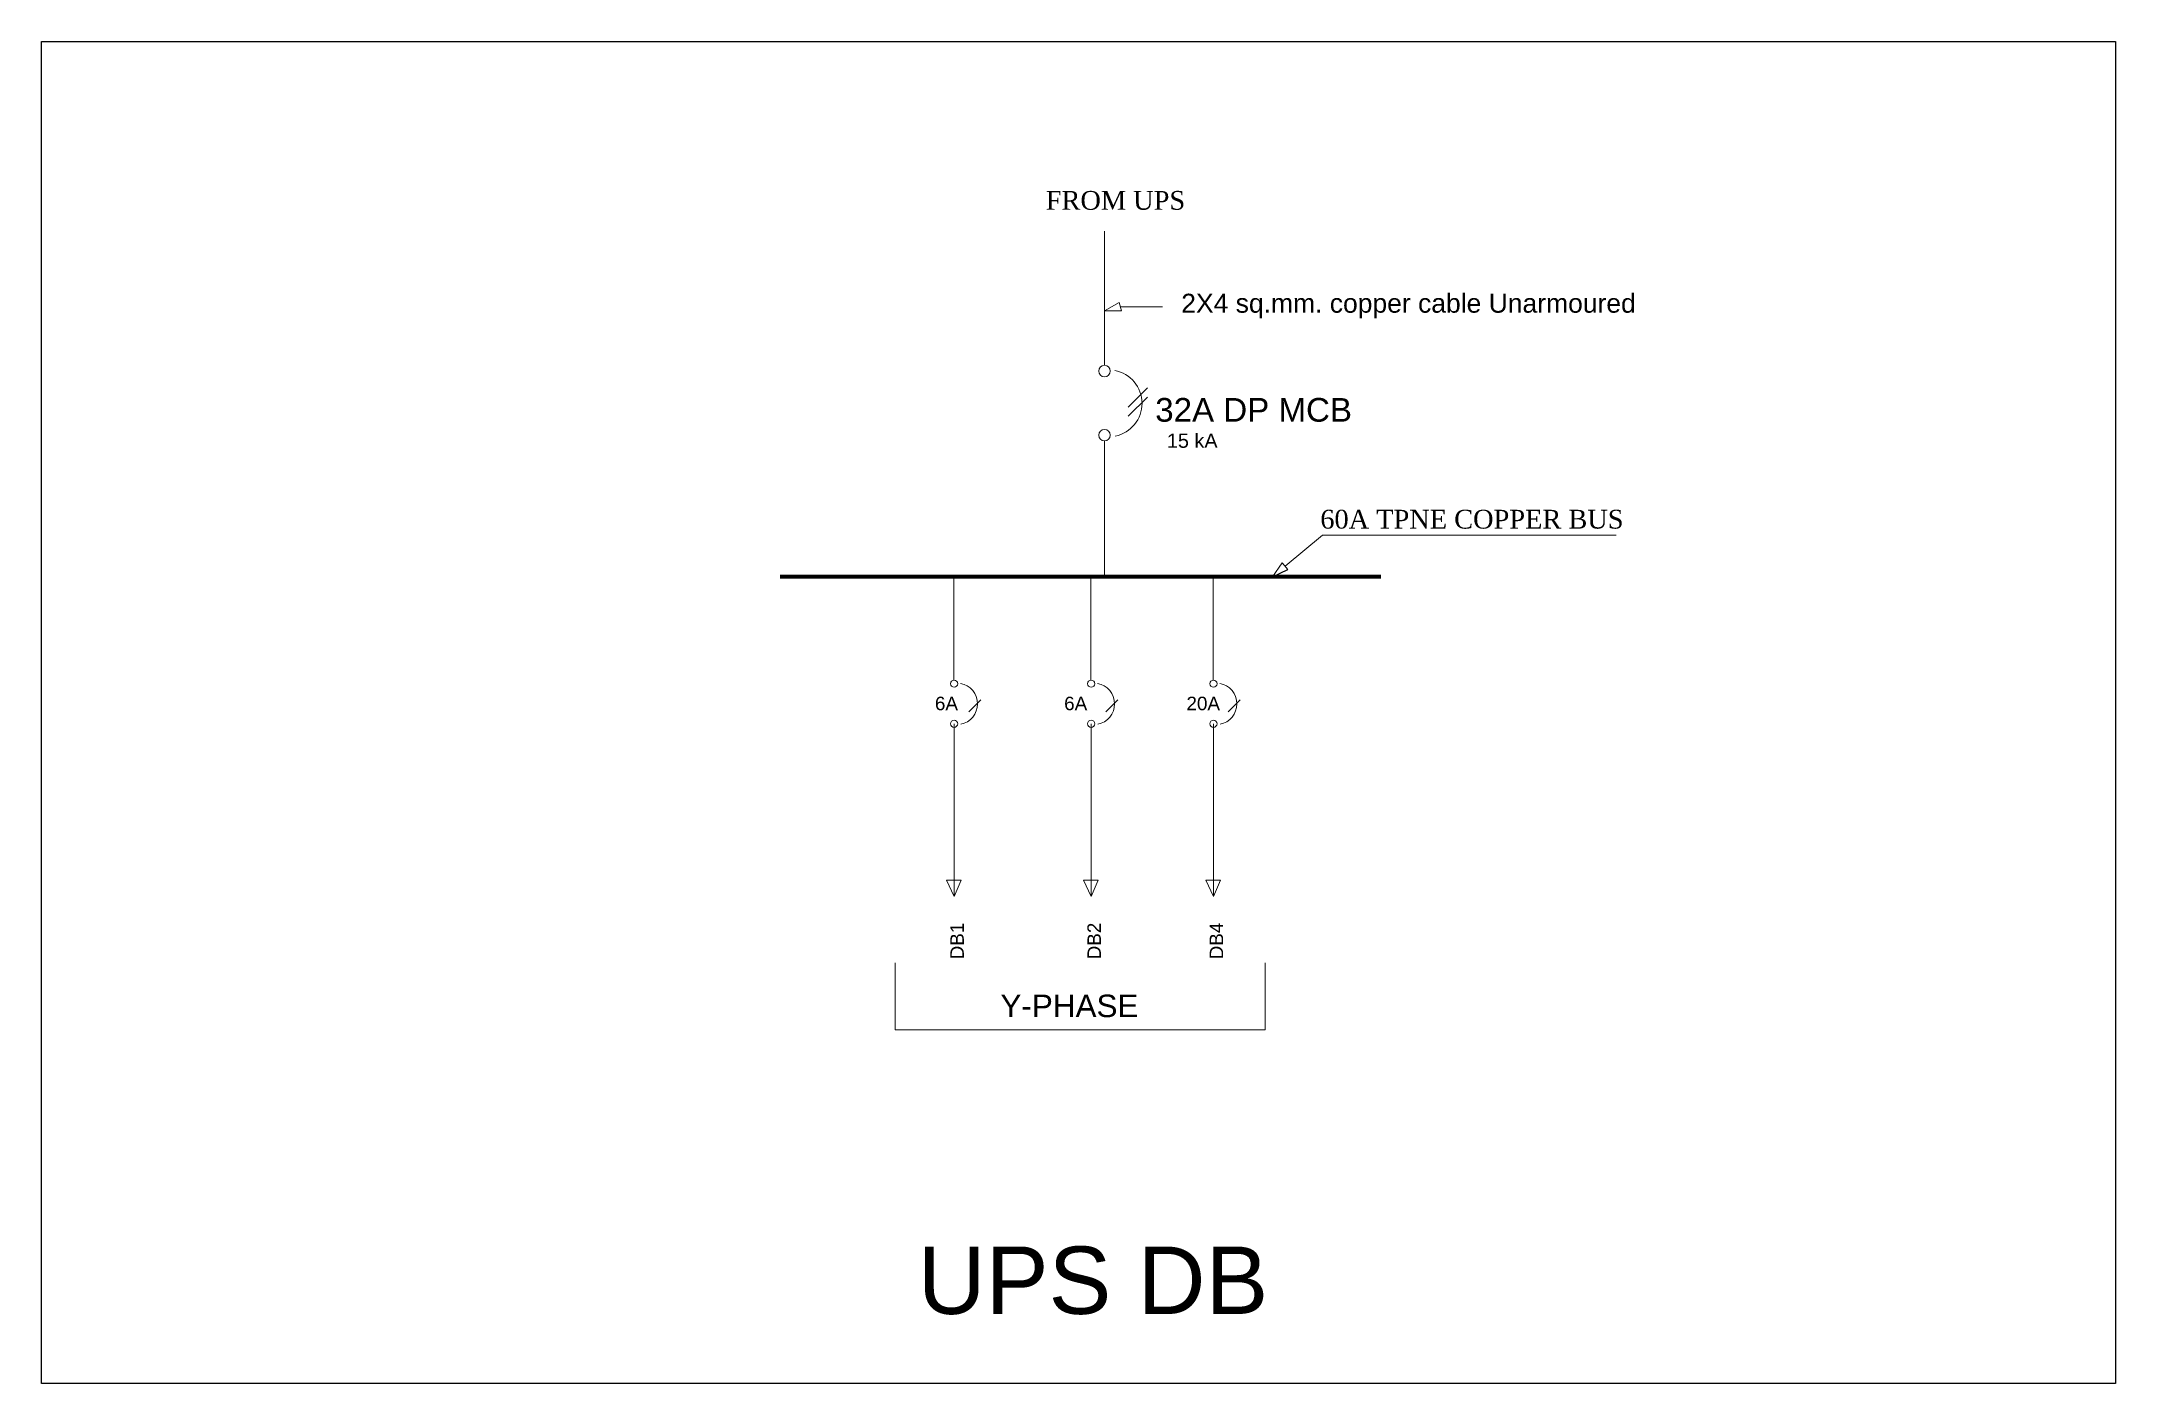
# Model space of a CAD drawing. Header units: millimetres. Extents: x 2355032 to 3136749, y 3674522 to 3929111.
# Drawn here: x 2994598 to 3041051, y 3674522 to 3704566 of the extents above; entities that cross this region are included whole.
import ezdxf

# ---------------------------------------------------------------- set-up
doc = ezdxf.new("R2010")
doc.units = ezdxf.units.MM
doc.header["$MEASUREMENT"] = 0
for name, color, linetype, lineweight in [('1 LIGHT N SWITCH', 3, 'Continuous', 25), ('7 POWER PT WIRING', 3, 'Continuous', 25), ('Singleline', 82, 'Continuous', 20)]:
    doc.layers.add(name, color=color, linetype=linetype, lineweight=lineweight)
doc.styles.add('ARIAL', font='arial.ttf')
doc.styles.add('MM', font='dutch.ttf')
doc.styles.add('ROOM', font='arial.ttf')

msp = doc.modelspace()

# ---------------------------------------------------------------- texts
at = {"layer": 'Singleline', "color": 1}
for s, height, style, p in [('FROM UPS ', 420.4, 'MM', (3017090, 3700799)), ('32A DP MCB', 530.5, 'ROOM', (3019543, 3696054)), ('15 kA', 318.3, 'ROOM', (3019803, 3695469)), ('60A TPNE COPPER BUS', 420.38, 'MM', (3023240, 3693661))]:
    msp.add_text(s, height=height, dxfattribs=dict(at, style=style)).set_placement(p)
at = {"layer": 'Singleline', "style": 'ROOM'}
msp.add_text('2X4 sq.mm. copper cable Unarmoured', height=424.37, dxfattribs=at).set_placement((3020125, 3698494))
at = {"layer": 'Singleline', "color": 2, "style": 'ARIAL'}
for s, height, p in [('6A  ', 302.4, (3014608, 3689595)), ('6A  ', 302.4, (3017503, 3689595)), ('20A  ', 302.4, (3020242, 3689595)), ('Y-PHASE', 504, (3016076, 3682724))]:
    msp.add_text(s, height=height, dxfattribs=at).set_placement(p)
for s, p in [('DB1', (3015256, 3684017)), ('DB2', (3018326, 3684017)), ('DB4', (3021064, 3684017))]:
    msp.add_text(s, height=302.4, rotation=90, dxfattribs=at).set_placement(p)
at = {"layer": 'Singleline', "color": 1, "linetype": 'Continuous', "lineweight": 35, "insert": (3018149, 3676823), "char_height": 1509.3, "attachment_point": 5, "style": 'ARIAL'}
msp.add_mtext('UPS DB', dxfattribs=at)

# ---------------------------------------------------------------- linework, layer by layer
at = {"layer": '1 LIGHT N SWITCH', "ltscale": 1000}
msp.add_lwpolyline([(2994598, 3704566), (3041051, 3704566), (3041051, 3674522), (2994598, 3674522)], close=True, dxfattribs=at)
at = {"layer": '7 POWER PT WIRING'}
msp.add_line((3022168, 3692584), (3022513, 3692744), dxfattribs=at)
at = {"layer": 'Singleline'}
for p, q in [((3018408, 3697317), (3018408, 3700322)), ((3018738, 3698721), (3018408, 3698533)), ((3018788, 3698533), (3018408, 3698533)), ((3018408, 3694370), (3018408, 3695623)), ((3018407, 3692584), (3018407, 3695285)), ((3022389, 3692893), (3022168, 3692584))]:
    msp.add_line(p, q, dxfattribs=at)
at = {"layer": 'Singleline', "ltscale": 2.5}
for p, q in [((3018738, 3698721), (3018788, 3698533)), ((3022389, 3692893), (3022513, 3692744))]:
    msp.add_line(p, q, dxfattribs=at)
at = {"layer": 'Singleline', "color": 4}
msp.add_line((3018763, 3698627), (3019707, 3698627), dxfattribs=at)
at = {"layer": 'Singleline', "color": 2}
for p, q in [((3018938, 3696379), (3019369, 3696810)), ((3018938, 3696175), (3019369, 3696606)), ((3015035, 3690269), (3015035, 3692584)), ((3018104, 3690269), (3018104, 3692584)), ((3020843, 3690269), (3020843, 3692584)), ((3015369, 3689556), (3015639, 3689825)), ((3018439, 3689556), (3018708, 3689825)), ((3021177, 3689556), (3021446, 3689825)), ((3015038, 3689291), (3015038, 3685425)), ((3018107, 3689291), (3018107, 3685425)), ((3020846, 3689291), (3020846, 3685425)), ((3014868, 3685793), (3015198, 3685793)), ((3017937, 3685793), (3018267, 3685793)), ((3020675, 3685793), (3021005, 3685793)), ((3013718, 3683942), (3013718, 3682438)), ((3022005, 3683942), (3022005, 3682438)), ((3013718, 3682438), (3022005, 3682438))]:
    msp.add_line(p, q, dxfattribs=at)
at = {"layer": 'Singleline', "color": 1, "lineweight": 80}
msp.add_line((3024598, 3692584), (3011142, 3692584), dxfattribs=at)
at = {"layer": 'Singleline'}
msp.add_lwpolyline([(3029864, 3693513), (3023287, 3693513), (3022451, 3692818)], dxfattribs=at)
at = {"layer": 'Singleline', "color": 2}
for points in [[(3015198, 3685793), (3015038, 3685425), (3014868, 3685793)], [(3018267, 3685793), (3018107, 3685425), (3017937, 3685793)], [(3021005, 3685793), (3020846, 3685425), (3020675, 3685793)]]:
    msp.add_lwpolyline(points, dxfattribs=at)
for centre, radius in [((3018408, 3697188), 129), ((3018408, 3695752), 129), ((3015038, 3690189), 80.5), ((3018107, 3690189), 80.5), ((3020846, 3690189), 80.5), ((3015038, 3689291), 80.5), ((3018107, 3689291), 80.5), ((3020846, 3689291), 80.5)]:
    msp.add_circle(centre, radius, dxfattribs=at)
for centre, radius in [((3018500, 3696465), 747), ((3015096, 3689737), 467), ((3018165, 3689737), 467), ((3020904, 3689737), 467)]:
    msp.add_arc(centre, radius, 281.248, 79.4875, dxfattribs=at)

msp.set_redraw_order([(e.dxf.handle, doc.entitydb.next_handle()) for e in msp.query("TEXT MTEXT ATTDEF DIMENSION ARC_DIMENSION")])  # texts and dimensions are drawn at this point

doc.saveas('drawing.dxf')
